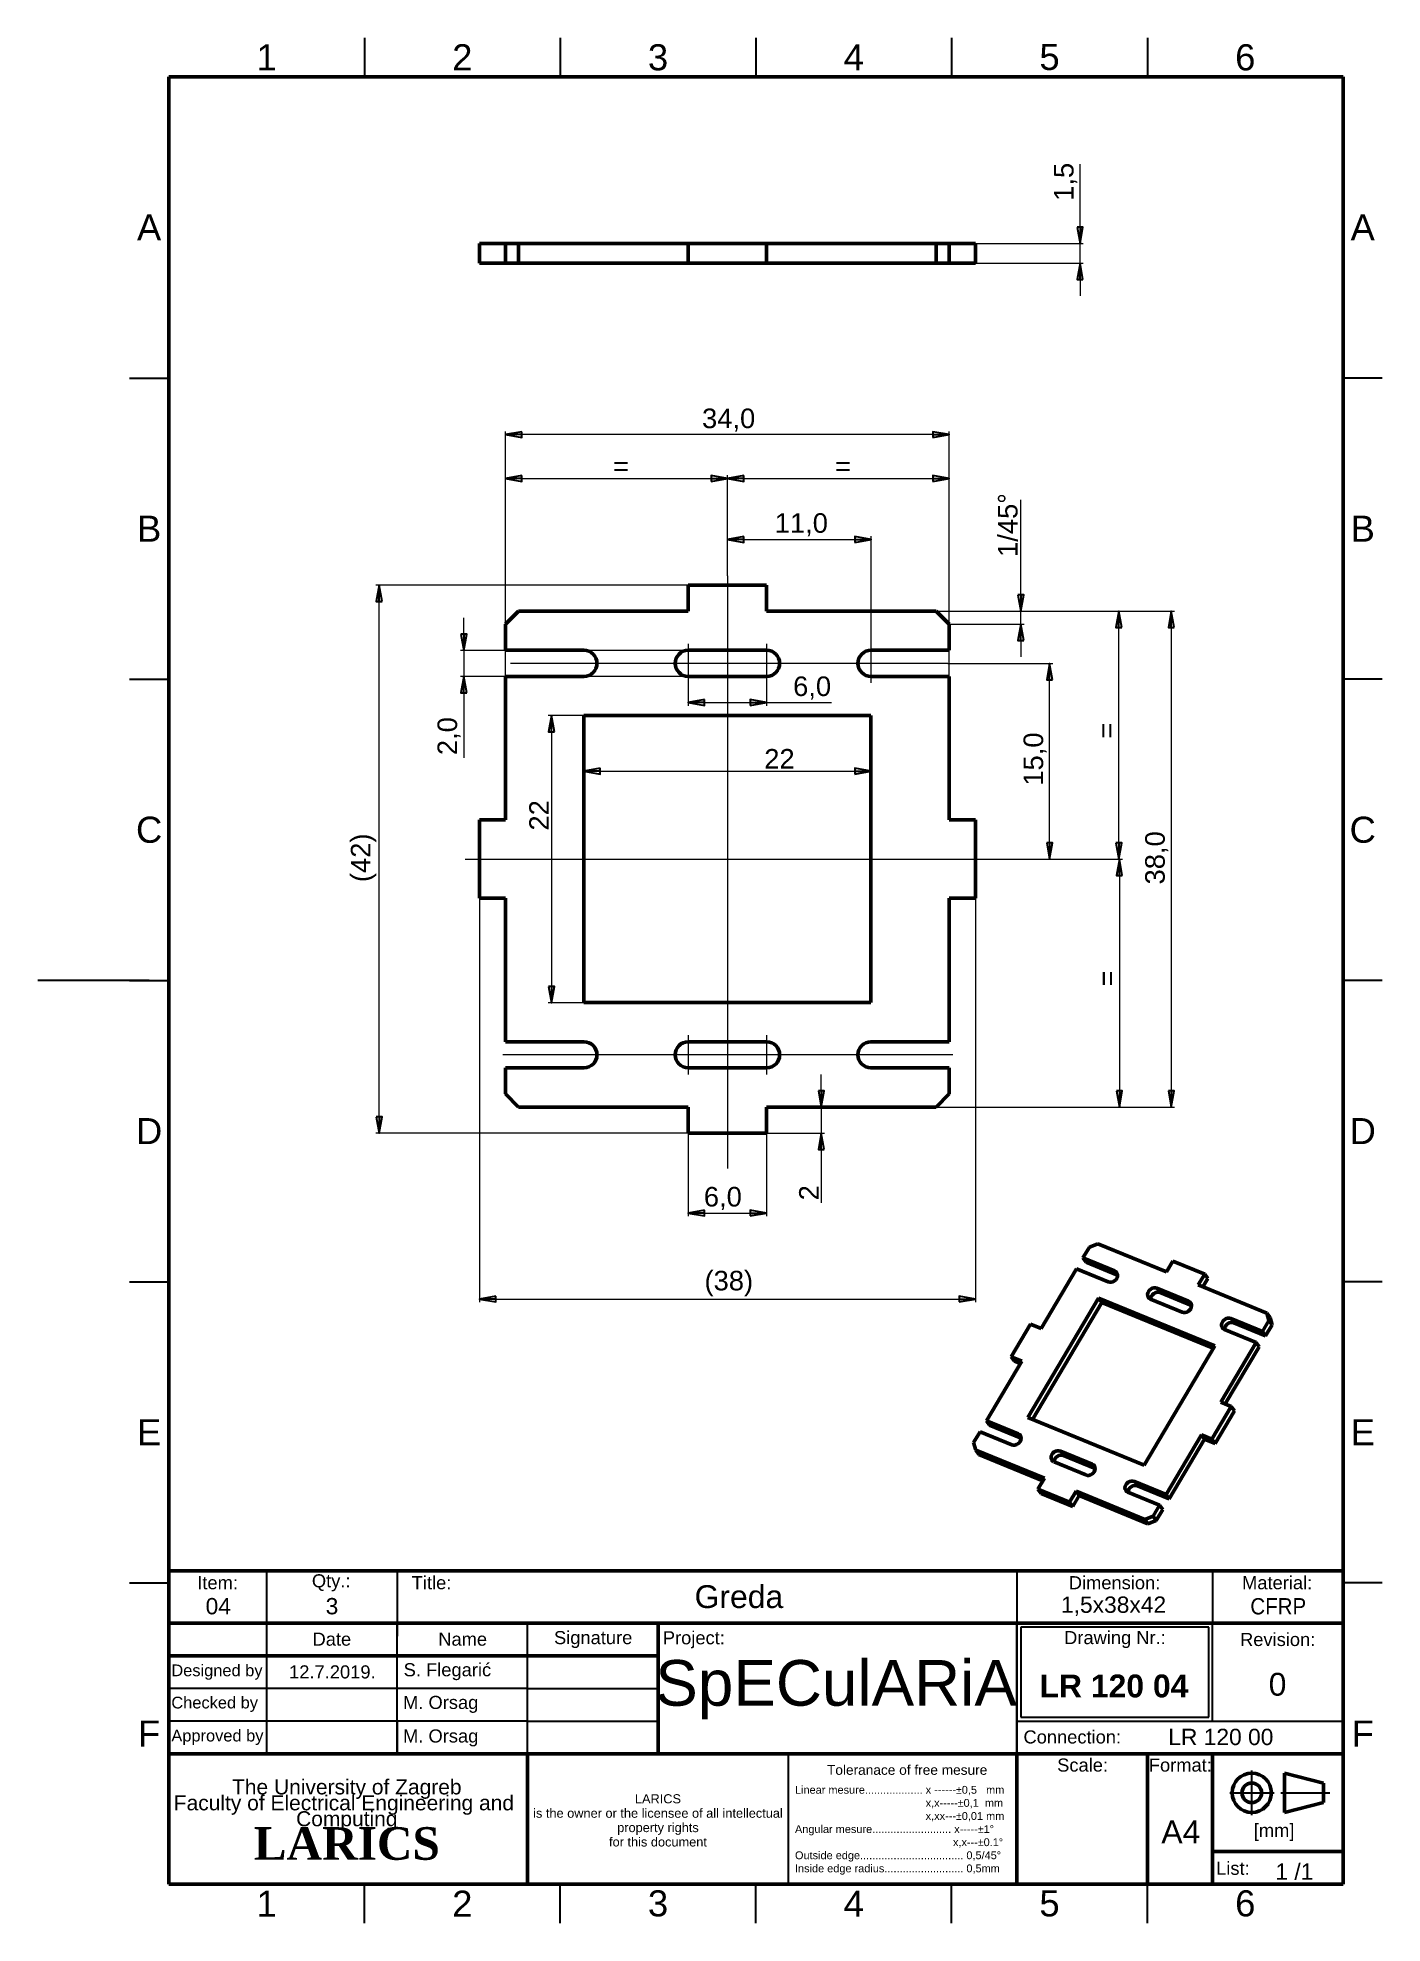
# Model space of a CAD drawing. Header units: millimetres. Extents: x 0 to 103, y 2 to 146.
import ezdxf
from ezdxf.enums import TextEntityAlignment as Align

# ---------------------------------------------------------------- set-up
doc = ezdxf.new("R2010")
doc.units = ezdxf.units.MM
doc.header["$LTSCALE"] = 0.5
doc.linetypes.add('CHAIN', pattern=[0.3543, 0.2362, -0.0295, 0.0591, -0.0295])
for name, color, linetype, lineweight in [('Center Mark(INTECO)', 7, 'CHAIN', 18), ('Centerline(INTECO)', 7, 'CHAIN', 18), ('Dimensions(INTECO)', 7, 'Continuous', 25), ('Sketch Geometry(INTECO)', 7, 'Continuous', 50), ('Symbols(INTECO)', 7, 'Continuous', 18)]:
    doc.layers.add(name, color=color, linetype=linetype, lineweight=lineweight)
doc.layers.add('Visible Edges(INTECO)', color=7, linetype='Continuous', lineweight=50, true_color=0x262659)
doc.styles.add('Current-ISO-INTECO', font='arial.ttf')
doc.styles.add('Current-ISO-INTECODimensionsText', font='arial.ttf')
doc.styles.add('Text Style101', font='arial.ttf')
doc.styles.add('Text Style102', font='arialbd.ttf')
doc.styles.add('Text Style108', font='arial.ttf', dxfattribs={"width": 0.9})
doc.styles.add('Text Style40', font='arial.ttf')
doc.styles.add('Text Style77', font='arial.ttf')
doc.styles.add('Text Style81', font='arial.ttf')
doc.dimstyles.new('ISO - INTECO', dxfattribs={"dimscale": 0.5, "dimtxt": 3, "dimasz": 2.5, "dimexe": 0.5, "dimexo": 0, "dimgap": 0.4, "dimtad": 1, "dimrnd": 1e-08, "dimzin": 0, "dimtxsty": 'Current-ISO-INTECODimensionsText', "dimblk": 'Filled-3', "dimcen": 0.09, "dimdle": 7, "dimclrd": 7, "dimclre": 7, "dimclrt": 7, "dimadec": 1, "dimazin": 0, "dimtfac": 0.666667, "dimtmove": 0, "dimatfit": 3, "dimfxl": 1, "dimtolj": 1, "dimlwd": 15, "dimlwe": 15, "dimarcsym": 0})

msp = doc.modelspace()

# ---------------------------------------------------------------- blocks, each defined once
blk = doc.blocks.new('Borders INTECO Okvir')
at = {"layer": 'Sketch Geometry(INTECO)', "lineweight": 25}
for p, q in [((50, 293), (50, 287)), ((80, 293), (80, 287)), ((110, 293), (110, 287)), ((140, 293), (140, 287)), ((170, 293), (170, 287)), ((14, 240.83), (20, 240.83)), ((206, 240.83), (200, 240.83)), ((14, 194.67), (20, 194.67)), ((206, 194.67), (200, 194.67)), ((17, 148.5), (-0.07, 148.5)), ((14, 148.5), (20, 148.5)), ((206, 148.5), (200, 148.5)), ((14, 102.33), (20, 102.33)), ((206, 102.33), (200, 102.33)), ((14, 56.17), (20, 56.17)), ((206, 56.17), (200, 56.17)), ((50, 4), (50, 10)), ((80, 4), (80, 10)), ((110, 4), (110, 10)), ((140, 4), (140, 10)), ((170, 4), (170, 10))]:
    blk.add_line(p, q, dxfattribs=at)
at = {"layer": 'Sketch Geometry(INTECO)'}
for p, q in [((200, 287), (20, 287)), ((20, 287), (20, 10)), ((200, 10), (200, 287)), ((20, 10), (200, 10))]:
    blk.add_line(p, q, dxfattribs=at)
at = {"layer": 'Symbols(INTECO)', "color": 7, "char_height": 4, "style": 'Current-ISO-INTECO'}
for s, insert, attachment_point in [('\\fArial|b0|i0;\\H4.0000;1', (35, 292), 2), ('\\fArial|b0|i0;\\H4.0000;2', (65, 292), 2), ('\\fArial|b0|i0;\\H4.0000;3', (95, 292), 2), ('\\fArial|b0|i0;\\H4.0000;4', (125, 292), 2), ('\\fArial|b0|i0;\\H4.0000;5', (155, 292.05), 2), ('\\fArial|b0|i0;\\H4.0000;6', (185, 292), 2), ('\\fArial|b0|i0;\\H4.0000;A', (17, 263.92), 5), ('\\fArial|b0|i0;\\H4.0000;A', (203, 263.92), 5), ('\\fArial|b0|i0;\\H4.0000;B', (17, 217.75), 5), ('\\fArial|b0|i0;\\H4.0000;B', (203, 217.75), 5), ('\\fArial|b0|i0;\\H4.0000;C', (17, 171.58), 5), ('\\fArial|b0|i0;\\H4.0000;C', (203, 171.58), 5), ('\\fArial|b0|i0;\\H4.0000;D', (17, 125.42), 5), ('\\fArial|b0|i0;\\H4.0000;D', (203, 125.42), 5), ('\\fArial|b0|i0;\\H4.0000;E', (17, 79.25), 5), ('\\fArial|b0|i0;\\H4.0000;E', (203, 79.25), 5), ('\\fArial|b0|i0;\\H4.0000;F', (17, 33.08), 5), ('\\fArial|b0|i0;\\H4.0000;F', (203, 33.08), 5), ('\\fArial|b0|i0;\\H4.0000;1', (35, 5), 8), ('\\fArial|b0|i0;\\H4.0000;2', (65, 5), 8), ('\\fArial|b0|i0;\\H4.0000;3', (95, 5), 8), ('\\fArial|b0|i0;\\H4.0000;4', (125, 5), 8), ('\\fArial|b0|i0;\\H4.0000;5', (155, 5), 8), ('\\fArial|b0|i0;\\H4.0000;6', (185, 5), 8)]:
    blk.add_mtext(s, dxfattribs=dict(at, insert=insert, attachment_point=attachment_point))
blk = doc.blocks.new('Title Blocks LARICS Radionicka EN')
at = {"layer": 'Sketch Geometry(INTECO)'}
for p, q in [((9.74, 57.81), (9.74, 67.81)), ((9.74, 67.81), (24.74, 67.81)), ((24.74, 67.81), (44.74, 67.81)), ((44.74, 67.81), (139.74, 67.81)), ((139.74, 67.81), (169.74, 67.81)), ((169.74, 67.81), (189.74, 67.81)), ((189.74, 67.81), (189.74, 59.81)), ((9.74, 59.81), (9.74, 54.81)), ((24.74, 59.81), (9.74, 59.81)), ((44.74, 59.81), (24.74, 59.81)), ((64.74, 59.81), (44.74, 59.81)), ((64.74, 59.81), (84.74, 59.81)), ((84.74, 39.81), (84.74, 59.81)), ((84.74, 59.81), (139.74, 59.81)), ((139.74, 59.81), (189.74, 59.81)), ((189.74, 59.81), (189.74, 39.81)), ((9.74, 54.81), (9.74, 49.81)), ((24.74, 54.81), (9.74, 54.81)), ((44.74, 54.81), (24.74, 54.81)), ((64.74, 54.81), (44.74, 54.81)), ((64.74, 54.81), (84.74, 54.81)), ((9.74, 49.81), (9.74, 44.81)), ((9.74, 44.81), (9.74, 39.81)), ((84.74, 44.81), (84.74, 39.81)), ((64.74, 39.81), (9.74, 39.81)), ((9.74, 39.81), (9.74, 19.81)), ((64.74, 19.81), (64.74, 39.81)), ((139.74, 39.81), (64.74, 39.81)), ((64.74, 39.81), (64.74, 19.81)), ((139.74, 39.81), (84.74, 39.81)), ((139.74, 19.81), (139.74, 39.81)), ((159.74, 39.81), (139.74, 39.81)), ((139.74, 39.81), (139.74, 19.81)), ((189.74, 39.81), (139.74, 39.81)), ((159.74, 19.81), (159.74, 39.81)), ((169.74, 39.81), (159.74, 39.81)), ((159.74, 39.81), (159.74, 19.81)), ((169.74, 19.81), (169.74, 39.81)), ((189.74, 39.81), (169.74, 39.81)), ((169.74, 39.81), (169.74, 19.81)), ((189.74, 19.81), (189.74, 39.81)), ((180.74, 36.81), (180.74, 30.81)), ((180.74, 36.81), (186.74, 35.31)), ((186.74, 35.31), (186.74, 32.31)), ((180.74, 30.81), (186.74, 32.31)), ((169.74, 24.81), (189.74, 24.81)), ((9.74, 19.81), (64.74, 19.81)), ((64.74, 19.81), (139.74, 19.81)), ((139.74, 19.81), (159.74, 19.81)), ((159.74, 19.81), (169.74, 19.81)), ((169.74, 19.81), (189.74, 19.81))]:
    blk.add_line(p, q, dxfattribs=at)
at = {"layer": 'Sketch Geometry(INTECO)', "lineweight": 25}
for p, q in [((24.74, 67.81), (24.74, 57.8)), ((44.74, 67.81), (44.74, 57.8)), ((139.74, 67.81), (139.74, 59.81)), ((169.74, 67.81), (169.74, 59.81)), ((24.74, 59.81), (24.74, 54.81)), ((44.74, 54.81), (44.74, 59.81)), ((64.74, 54.81), (64.74, 59.81)), ((139.74, 59.81), (139.74, 39.81)), ((139.74, 39.81), (139.74, 59.81)), ((169.14, 59.21), (140.34, 59.21)), ((140.34, 59.21), (140.34, 45.41)), ((169.14, 45.41), (169.14, 59.21)), ((169.74, 44.81), (169.74, 59.81)), ((24.74, 54.81), (24.74, 49.81)), ((44.74, 49.81), (44.74, 54.81)), ((64.74, 49.81), (64.74, 54.81)), ((24.74, 49.81), (9.74, 49.81)), ((24.74, 49.81), (24.74, 44.81)), ((44.74, 49.81), (24.74, 49.81)), ((44.74, 44.81), (44.74, 49.81)), ((64.74, 49.81), (44.74, 49.81)), ((64.74, 44.81), (64.74, 49.81)), ((64.74, 49.81), (84.74, 49.81)), ((24.74, 44.81), (9.74, 44.81)), ((44.74, 44.81), (24.74, 44.81)), ((24.74, 44.81), (24.74, 39.81)), ((44.74, 39.81), (44.74, 44.81)), ((64.74, 44.81), (44.74, 44.81)), ((44.74, 44.81), (44.74, 39.81)), ((64.74, 39.81), (64.74, 44.81)), ((64.74, 44.81), (84.74, 44.81)), ((139.74, 44.81), (189.74, 44.81)), ((140.34, 45.41), (169.14, 45.41)), ((104.74, 19.81), (104.74, 39.81))]:
    blk.add_line(p, q, dxfattribs=at)
at = {"layer": 'Sketch Geometry(INTECO)', "linetype": 'Continuous', "lineweight": 25}
for p, q in [((175.74, 30.4), (175.74, 37.25)), ((172.36, 33.81), (179.15, 33.81)), ((180.18, 33.81), (187.72, 33.81))]:
    blk.add_line(p, q, dxfattribs=at)
at = {"layer": 'Sketch Geometry(INTECO)'}
for radius in [3, 1.5]:
    blk.add_circle((175.74, 33.81), radius, dxfattribs=at)
at = {"layer": 'Symbols(INTECO)', "color": 7, "style": 'Current-ISO-INTECO'}
for s, insert, char_height, width, attachment_point in [('Item:', (17.24, 66), 2.007, 15.1495, 5), ('Qty.:', (34.65, 66), 2.007, 19.3631, 5), ('Dimension:', (154.71, 66), 2.007, 28.4296, 5), ('Material:', (179.63, 66), 2.007, 18.4679, 5), ('Date', (34.75, 57.35), 2.007, 20.0481, 5), ('Name', (54.8, 57.35), 2.007, 20.0481, 5), ('Signature', (74.8, 57.3), 2.007, 20.1445, 5), ('Project:', (85.48, 57.27), 2.007, 16.0912, 4), ('Drawing Nr.:', (154.77, 57.3), 2.0066, 29.9734, 5), ('Revision:', (179.71, 57.3), 2.007, 19.8632, 5), ('\\fArial|b0|i0;\\H1.8000;Designed by', (10.15, 52.31), 1.8, 14.8433, 4), ('\\fArial|b0|i0;\\H1.8000;Checked by', (10.15, 47.37), 1.8, 14.8433, 4), ('\\fArial|b0|i0;\\H1.8000;Approved by', (10.15, 42.31), 1.8, 14.8433, 4), ('Connection:', (140.75, 42.36), 2.0066, 16.7091, 4), ('\\fArial|b0|i0;\\H1.5000;Toleranace of free mesure', (122.92, 37.31), 1.5, 44.5938, 5), ('Scale:', (149.81, 39.07), 2.007, 19.68, 2), ('Format:', (164.79, 39.07), 2.007, 9.8587, 2), ('[mm]', (176.05, 29.06), 2.007, 6.2278, 1), ('List:', (170.28, 22.23), 2.007, 5.4215, 4)]:
    blk.add_mtext(s, dxfattribs=dict(at, insert=insert, char_height=char_height, width=width, attachment_point=attachment_point))
at = {"layer": 'Symbols(INTECO)', "color": 7, "insert": (50.03, 66), "char_height": 2.007, "attachment_point": 5, "style": 'Current-ISO-INTECO'}
blk.add_mtext('Title:', dxfattribs=at)
at = {"layer": 'Symbols(INTECO)', "color": 7, "style": 'Current-ISO-INTECO'}
for s, insert, char_height, width, attachment_point, line_spacing_factor in [('{\\H1.14622x;The University of Zagreb\\PFaculty of Electrical Engineering and \\H1.56004x; \\H0.64101x;Computing\\H1.639x; \\H0.66318x;\\P\\fGeorgia|b1|i0|c0|p18;\\H2x;LARICS\\H1.30482x; }', (37.04, 29.67), 2.0066, 54.7763, 5, 0.635947), ('\\fArial|b0|i0;\\H1.2000;Linear mesure................... x ------\\fAIGDT|b0|i0;\\H1.2000;`\\fArial|b0|i0;\\H1.2000;0,5   mm\\P                                           x,x-----\\fAIGDT|b0|i0;\\H1.2000;`\\fArial|b0|i0;\\H1.2000;0,1  mm\\P                                           x,xx---\\fAIGDT|b0|i0;\\H1.2000;`\\fArial|b0|i0;\\H1.2000;0,01 mm\\PAngular mesure.......................... x-----\\fAIGDT|b0|i0;\\H1.2000;`\\fArial|b0|i0;\\H1.2000;1\\fAIGDT|b0|i0;\\H1.2000;~\\P\\fArial|b0|i0;\\H1.2000;                                                    x,x---\\fAIGDT|b0|i0;\\H1.2000;`\\fArial|b0|i0;\\H1.2000;0.1\\fAIGDT|b0|i0;\\H1.2000;~\\P\\fArial|b0|i0;\\H1.2000;Outside edge.................................. 0,5/45\\fAIGDT|b0|i0;\\H1.2000;~\\P\\fArial|b0|i0;\\H1.2000;Inside edge radius.......................... 0,5mm', (105.73, 28.07), 1.2, 34.7556, 4, 1.0033), ('\\fArial|b0|i0;\\H1.4000;LARICS\\Pis the owner or the licensee of all intellectual property rights\\Pfor this document', (84.73, 29.58), 1.4, 40.0328, 5, 0.944222), ('\\fArial|b0|i0;\\H2.5000;1 /1 ', (182.27, 21.73), 2.5, 16.21, 5, 0.708166)]:
    blk.add_mtext(s, dxfattribs=dict(at, insert=insert, char_height=char_height, width=width, attachment_point=attachment_point, line_spacing_factor=line_spacing_factor))
at = {"layer": 'Symbols(INTECO)', "color": 7}
for tag, p, height, style in [('Pozicija_001', (15.4, 61.17), 2.5, 'Text Style77'), ('Komada_001', (33.8, 61.17), 2.5, 'Text Style77'), ('TITLE_001', (90.34, 62.13), 3.5, 'Text Style40'), ('Gabariti_001', (146.5, 61.4), 2.5, 'Text Style77'), ('CREATION_DATE_001', (28.19, 51.34), 2.01, 'Current-ISO-INTECO'), ('AUTHOR_001', (45.75, 51.67), 2.01, 'Current-ISO-INTECO'), ('PROJECT_001', (84.32, 47.16), 7, 'Text Style101'), ('REVISION_NUMBER_001', (178.33, 48.7), 3.5, 'Text Style40'), ('PART_NUMBER_001', (143.2, 48.44), 3.5, 'Text Style102'), ('CHECKED_BY_001', (45.66, 46.66), 2.01, 'Current-ISO-INTECO'), ('ENG_APPROVED_BY_001', (45.66, 41.52), 2.01, 'Current-ISO-INTECO'), ('Veza_sa_001', (162.94, 41.13), 2.5, 'Text Style77'), ('Sheet_Size_001', (161.88, 26.08), 3.5, 'Text Style40')]:
    blk.add_attdef(tag, p, '', height=height, dxfattribs=dict(at, style=style))
at = {"layer": 'Symbols(INTECO)', "color": 7, "style": 'Text Style108', "width": 0.9}
blk.add_attdef('MATERIAL_001', (175.52, 61.15), '', height=2.5, dxfattribs=at)
at = {"layer": 'Symbols(INTECO)', "color": 7}
for tag, height, style, p in [('CHECKED_DATE', 2.01, 'Current-ISO-INTECO', (34.71, 47.3)), ('ENG_APPROVAL_DATE', 2.01, 'Current-ISO-INTECO', (34.77, 42.34)), ('<Mjerilo>', 5, 'Text Style81', (150.21, 27.69))]:
    blk.add_attdef(tag, text='', height=height, dxfattribs=dict(at, style=style)).set_placement(p, align=Align.MIDDLE_CENTER)
blk = doc.blocks.new('Filled-3')
at = {"color": 0}
for p, q in [((0, 0), (-1, 0.18)), ((-1, 0.18), (-1, -0.18)), ((-1, 0), (0, 0)), ((-1, -0.18), (0, 0))]:
    blk.add_line(p, q, dxfattribs=at)
at = {"color": 0, "flags": 128}
blk.add_lwpolyline([(-1, -0.18), (0, 0), (-1, 0.18), (-1, -0.18)], dxfattribs=at)
at = {"color": 0}
blk.add_solid([(-1, -0.18), (0, 0), (-1, 0.18), (-1, -0.18)], dxfattribs=at)
blk = doc.blocks.new('*D25')
at = {"layer": 'Defpoints', "color": 0, "linetype": 'Continuous', "transparency": 16777216}
for p in [(69.7, 98.55), (77.51, 98.55), (72.31, 83.55)]:
    blk.add_point(p, dxfattribs=at)
at = {"layer": 'Dimensions(INTECO)', "color": 7, "linetype": 'Continuous', "lineweight": 15, "transparency": 16777216}
for p, q in [((69.7, 98.55), (77.76, 98.55)), ((77.51, 84.8), (77.51, 97.3)), ((72.31, 83.55), (77.76, 83.55))]:
    blk.add_line(p, q, dxfattribs=at)
at = {"layer": 'Dimensions(INTECO)', "color": 7, "linetype": 'Continuous', "lineweight": 15, "transparency": 16777216, "xscale": 1.25, "yscale": 1.25, "zscale": 1.25}
for p, rotation in [((77.51, 98.55), 90), ((77.51, 83.55), 270)]:
    blk.add_blockref('Filled-3', p, dxfattribs=dict(at, rotation=rotation))
at = {"layer": 'Dimensions(INTECO)', "color": 7, "linetype": 'Continuous', "lineweight": 18, "transparency": 16777216, "insert": (75.51, 89.18), "char_height": 1.5, "attachment_point": 1, "rotation": 90, "style": 'Current-ISO-INTECODimensionsText'}
blk.add_mtext('\\A1;15,0', dxfattribs=at)
blk = doc.blocks.new('*D26')
at = {"layer": 'Defpoints', "color": 0, "linetype": 'Continuous', "transparency": 16777216}
for p in [(68.82, 102.55), (82.81, 102.55), (72.31, 83.55)]:
    blk.add_point(p, dxfattribs=at)
at = {"layer": 'Dimensions(INTECO)', "color": 7, "linetype": 'Continuous', "lineweight": 15, "transparency": 16777216}
for p, q in [((68.82, 102.55), (83.06, 102.55)), ((82.81, 84.8), (82.81, 101.3)), ((72.31, 83.55), (83.06, 83.55))]:
    blk.add_line(p, q, dxfattribs=at)
at = {"layer": 'Dimensions(INTECO)', "color": 7, "linetype": 'Continuous', "lineweight": 15, "transparency": 16777216, "xscale": 1.25, "yscale": 1.25, "zscale": 1.25}
for p, rotation in [((82.81, 102.55), 90), ((82.81, 83.55), 270)]:
    blk.add_blockref('Filled-3', p, dxfattribs=dict(at, rotation=rotation))
at = {"layer": 'Dimensions(INTECO)', "color": 7, "linetype": 'Continuous', "lineweight": 18, "transparency": 16777216, "insert": (81.11, 92.21), "char_height": 1.5, "attachment_point": 1, "rotation": 90, "style": 'Current-ISO-INTECODimensionsText'}
blk.add_mtext('\\A1; \\fArial|b0|i0;\\H1.5000;=', dxfattribs=at)
blk = doc.blocks.new('*D27')
at = {"layer": 'Defpoints', "color": 0, "linetype": 'Continuous', "transparency": 16777216}
for p in [(72.31, 83.55), (68.82, 64.55), (82.85, 64.55)]:
    blk.add_point(p, dxfattribs=at)
at = {"layer": 'Dimensions(INTECO)', "color": 7, "linetype": 'Continuous', "lineweight": 15, "transparency": 16777216}
for p, q in [((72.31, 83.55), (83.1, 83.55)), ((82.85, 82.3), (82.85, 65.8)), ((68.82, 64.55), (83.1, 64.55))]:
    blk.add_line(p, q, dxfattribs=at)
at = {"layer": 'Dimensions(INTECO)', "color": 7, "linetype": 'Continuous', "lineweight": 15, "transparency": 16777216, "xscale": 1.25, "yscale": 1.25, "zscale": 1.25}
for p, rotation in [((82.85, 83.55), 90), ((82.85, 64.55), 270)]:
    blk.add_blockref('Filled-3', p, dxfattribs=dict(at, rotation=rotation))
at = {"layer": 'Dimensions(INTECO)', "color": 7, "linetype": 'Continuous', "lineweight": 18, "transparency": 16777216, "insert": (81.15, 73.21), "char_height": 1.5, "attachment_point": 1, "rotation": 90, "style": 'Current-ISO-INTECODimensionsText'}
blk.add_mtext('\\A1; \\fArial|b0|i0;\\H1.5000;=', dxfattribs=at)
blk = doc.blocks.new('*D28')
at = {"layer": 'Defpoints', "color": 0, "linetype": 'Continuous', "transparency": 16777216}
for p in [(68.82, 102.55), (68.82, 64.55), (86.83, 64.55)]:
    blk.add_point(p, dxfattribs=at)
at = {"layer": 'Dimensions(INTECO)', "color": 7, "linetype": 'Continuous', "lineweight": 15, "transparency": 16777216}
for p, q in [((68.82, 102.55), (87.08, 102.55)), ((86.83, 101.3), (86.83, 65.8)), ((68.82, 64.55), (87.08, 64.55))]:
    blk.add_line(p, q, dxfattribs=at)
at = {"layer": 'Dimensions(INTECO)', "color": 7, "linetype": 'Continuous', "lineweight": 15, "transparency": 16777216, "xscale": 1.25, "yscale": 1.25, "zscale": 1.25}
for p, rotation in [((86.83, 102.55), 90), ((86.83, 64.55), 270)]:
    blk.add_blockref('Filled-3', p, dxfattribs=dict(at, rotation=rotation))
at = {"layer": 'Dimensions(INTECO)', "color": 7, "linetype": 'Continuous', "lineweight": 18, "transparency": 16777216, "insert": (84.83, 81.61), "char_height": 1.5, "attachment_point": 1, "rotation": 90, "style": 'Current-ISO-INTECODimensionsText'}
blk.add_mtext('\\A1;38,0', dxfattribs=at)
blk = doc.blocks.new('*D29')
at = {"layer": 'Defpoints', "color": 0, "linetype": 'Continuous', "transparency": 16777216}
for p in [(26.13, 104.55), (49.82, 104.55), (49.82, 62.55)]:
    blk.add_point(p, dxfattribs=at)
at = {"layer": 'Dimensions(INTECO)', "color": 7, "linetype": 'Continuous', "lineweight": 15, "transparency": 16777216}
for p, q in [((49.82, 104.55), (25.88, 104.55)), ((26.13, 63.8), (26.13, 103.3)), ((49.82, 62.55), (25.88, 62.55))]:
    blk.add_line(p, q, dxfattribs=at)
at = {"layer": 'Dimensions(INTECO)', "color": 7, "linetype": 'Continuous', "lineweight": 15, "transparency": 16777216, "xscale": 1.25, "yscale": 1.25, "zscale": 1.25}
for p, rotation in [((26.13, 104.55), 90), ((26.13, 62.55), 270)]:
    blk.add_blockref('Filled-3', p, dxfattribs=dict(at, rotation=rotation))
at = {"layer": 'Dimensions(INTECO)', "color": 7, "linetype": 'Continuous', "lineweight": 18, "transparency": 16777216, "insert": (23.96, 81.79), "char_height": 1.5, "attachment_point": 1, "rotation": 90, "style": 'Current-ISO-INTECODimensionsText'}
blk.add_mtext('\\A1;\\fArial|b0|i0;\\H1.5000;(42)', dxfattribs=at)
blk = doc.blocks.new('*D30')
at = {"layer": 'Defpoints', "color": 0, "linetype": 'Continuous', "transparency": 16777216}
for p in [(49.82, 62.55), (55.82, 62.55), (55.82, 56.43)]:
    blk.add_point(p, dxfattribs=at)
at = {"layer": 'Dimensions(INTECO)', "color": 7, "linetype": 'Continuous', "lineweight": 15, "transparency": 16777216}
for p, q in [((49.82, 62.55), (49.82, 56.18)), ((55.82, 62.55), (55.82, 56.18)), ((51.07, 56.43), (54.57, 56.43))]:
    blk.add_line(p, q, dxfattribs=at)
at = {"layer": 'Dimensions(INTECO)', "color": 7, "linetype": 'Continuous', "lineweight": 15, "transparency": 16777216, "xscale": 1.25, "yscale": 1.25, "zscale": 1.25, "rotation": 180}
blk.add_blockref('Filled-3', (49.82, 56.43), dxfattribs=at)
at = {"layer": 'Dimensions(INTECO)', "color": 7, "linetype": 'Continuous', "lineweight": 15, "transparency": 16777216, "xscale": 1.25, "yscale": 1.25, "zscale": 1.25}
blk.add_blockref('Filled-3', (55.82, 56.43), dxfattribs=at)
at = {"layer": 'Dimensions(INTECO)', "color": 7, "linetype": 'Continuous', "lineweight": 18, "transparency": 16777216, "insert": (51.01, 58.43), "char_height": 1.5, "attachment_point": 1, "style": 'Current-ISO-INTECODimensionsText'}
blk.add_mtext('\\A1;6,0', dxfattribs=at)
blk = doc.blocks.new('*D31')
at = {"layer": 'Defpoints', "color": 0, "linetype": 'Continuous', "transparency": 16777216}
for p in [(60.01, 64.55), (61.26, 64.55), (55.82, 62.55)]:
    blk.add_point(p, dxfattribs=at)
at = {"layer": 'Dimensions(INTECO)', "color": 7, "linetype": 'Continuous', "lineweight": 15, "transparency": 16777216}
for p, q in [((60.01, 65.8), (60.01, 67.05)), ((60.01, 64.55), (60.01, 62.55)), ((55.82, 62.55), (60.26, 62.55)), ((60.01, 61.3), (60.01, 57.2))]:
    blk.add_line(p, q, dxfattribs=at)
at = {"layer": 'Dimensions(INTECO)', "color": 7, "linetype": 'Continuous', "lineweight": 15, "transparency": 16777216, "xscale": 1.25, "yscale": 1.25, "zscale": 1.25}
for p, rotation in [((60.01, 64.55), 270), ((60.01, 62.55), 90)]:
    blk.add_blockref('Filled-3', p, dxfattribs=dict(at, rotation=rotation))
at = {"layer": 'Dimensions(INTECO)', "color": 7, "linetype": 'Continuous', "lineweight": 18, "transparency": 16777216, "insert": (58.31, 57.4), "char_height": 1.5, "attachment_point": 1, "rotation": 90, "style": 'Current-ISO-INTECODimensionsText'}
blk.add_mtext('\\A1;2', dxfattribs=at)
blk = doc.blocks.new('*D32')
at = {"layer": 'Defpoints', "color": 0, "linetype": 'Continuous', "transparency": 16777216}
for p in [(63.82, 108.05), (52.82, 105.27), (63.82, 99.55)]:
    blk.add_point(p, dxfattribs=at)
at = {"layer": 'Dimensions(INTECO)', "color": 7, "linetype": 'Continuous', "lineweight": 15, "transparency": 16777216}
for p, q in [((52.82, 105.27), (52.82, 108.3)), ((54.07, 108.05), (62.57, 108.05)), ((63.82, 99.55), (63.82, 108.3))]:
    blk.add_line(p, q, dxfattribs=at)
at = {"layer": 'Dimensions(INTECO)', "color": 7, "linetype": 'Continuous', "lineweight": 15, "transparency": 16777216, "xscale": 1.25, "yscale": 1.25, "zscale": 1.25, "rotation": 180}
blk.add_blockref('Filled-3', (52.82, 108.05), dxfattribs=at)
at = {"layer": 'Dimensions(INTECO)', "color": 7, "linetype": 'Continuous', "lineweight": 15, "transparency": 16777216, "xscale": 1.25, "yscale": 1.25, "zscale": 1.25}
blk.add_blockref('Filled-3', (63.82, 108.05), dxfattribs=at)
at = {"layer": 'Dimensions(INTECO)', "color": 7, "linetype": 'Continuous', "lineweight": 18, "transparency": 16777216, "insert": (56.44, 110.06), "char_height": 1.5, "attachment_point": 1, "style": 'Current-ISO-INTECODimensionsText'}
blk.add_mtext('\\A1;11,0', dxfattribs=at)
blk = doc.blocks.new('*D33')
at = {"layer": 'Defpoints', "color": 0, "linetype": 'Continuous', "transparency": 16777216}
for p in [(52.82, 112.72), (52.82, 105.27), (35.82, 97.55)]:
    blk.add_point(p, dxfattribs=at)
at = {"layer": 'Dimensions(INTECO)', "color": 7, "linetype": 'Continuous', "lineweight": 15, "transparency": 16777216}
for p, q in [((35.82, 97.55), (35.82, 112.97)), ((37.07, 112.72), (51.57, 112.72)), ((52.82, 105.27), (52.82, 112.97))]:
    blk.add_line(p, q, dxfattribs=at)
at = {"layer": 'Dimensions(INTECO)', "color": 7, "linetype": 'Continuous', "lineweight": 15, "transparency": 16777216, "xscale": 1.25, "yscale": 1.25, "zscale": 1.25, "rotation": 180}
blk.add_blockref('Filled-3', (35.82, 112.72), dxfattribs=at)
at = {"layer": 'Dimensions(INTECO)', "color": 7, "linetype": 'Continuous', "lineweight": 15, "transparency": 16777216, "xscale": 1.25, "yscale": 1.25, "zscale": 1.25}
blk.add_blockref('Filled-3', (52.82, 112.72), dxfattribs=at)
at = {"layer": 'Dimensions(INTECO)', "color": 7, "linetype": 'Continuous', "lineweight": 18, "transparency": 16777216, "insert": (43.47, 114.42), "char_height": 1.5, "attachment_point": 1, "style": 'Current-ISO-INTECODimensionsText'}
blk.add_mtext('\\A1; \\fArial|b0|i0;\\H1.5000;=', dxfattribs=at)
blk = doc.blocks.new('*D34')
at = {"layer": 'Defpoints', "color": 0, "linetype": 'Continuous', "transparency": 16777216}
for p in [(69.82, 112.72), (52.82, 105.27), (69.82, 97.55)]:
    blk.add_point(p, dxfattribs=at)
at = {"layer": 'Dimensions(INTECO)', "color": 7, "linetype": 'Continuous', "lineweight": 15, "transparency": 16777216}
for p, q in [((52.82, 105.27), (52.82, 112.97)), ((54.07, 112.72), (68.57, 112.72)), ((69.82, 97.55), (69.82, 112.97))]:
    blk.add_line(p, q, dxfattribs=at)
at = {"layer": 'Dimensions(INTECO)', "color": 7, "linetype": 'Continuous', "lineweight": 15, "transparency": 16777216, "xscale": 1.25, "yscale": 1.25, "zscale": 1.25, "rotation": 180}
blk.add_blockref('Filled-3', (52.82, 112.72), dxfattribs=at)
at = {"layer": 'Dimensions(INTECO)', "color": 7, "linetype": 'Continuous', "lineweight": 15, "transparency": 16777216, "xscale": 1.25, "yscale": 1.25, "zscale": 1.25}
blk.add_blockref('Filled-3', (69.82, 112.72), dxfattribs=at)
at = {"layer": 'Dimensions(INTECO)', "color": 7, "linetype": 'Continuous', "lineweight": 18, "transparency": 16777216, "insert": (60.47, 114.42), "char_height": 1.5, "attachment_point": 1, "style": 'Current-ISO-INTECODimensionsText'}
blk.add_mtext('\\A1; \\fArial|b0|i0;\\H1.5000;=', dxfattribs=at)
blk = doc.blocks.new('*D35')
at = {"layer": 'Defpoints', "color": 0, "linetype": 'Continuous', "transparency": 16777216}
for p in [(35.82, 116.08), (35.82, 97.55), (69.82, 97.55)]:
    blk.add_point(p, dxfattribs=at)
at = {"layer": 'Dimensions(INTECO)', "color": 7, "linetype": 'Continuous', "lineweight": 15, "transparency": 16777216}
for p, q in [((35.82, 97.55), (35.82, 116.33)), ((68.57, 116.08), (37.07, 116.08)), ((69.82, 97.55), (69.82, 116.33))]:
    blk.add_line(p, q, dxfattribs=at)
at = {"layer": 'Dimensions(INTECO)', "color": 7, "linetype": 'Continuous', "lineweight": 15, "transparency": 16777216, "xscale": 1.25, "yscale": 1.25, "zscale": 1.25, "rotation": 180}
blk.add_blockref('Filled-3', (35.82, 116.08), dxfattribs=at)
at = {"layer": 'Dimensions(INTECO)', "color": 7, "linetype": 'Continuous', "lineweight": 15, "transparency": 16777216, "xscale": 1.25, "yscale": 1.25, "zscale": 1.25}
blk.add_blockref('Filled-3', (69.82, 116.08), dxfattribs=at)
at = {"layer": 'Dimensions(INTECO)', "color": 7, "linetype": 'Continuous', "lineweight": 18, "transparency": 16777216, "insert": (50.87, 118.08), "char_height": 1.5, "attachment_point": 1, "style": 'Current-ISO-INTECODimensionsText'}
blk.add_mtext('\\A1;34,0', dxfattribs=at)
blk = doc.blocks.new('*D36')
at = {"layer": 'Defpoints', "color": 0, "linetype": 'Continuous', "transparency": 16777216}
for p in [(33.82, 80.55), (71.82, 80.55), (71.82, 49.84)]:
    blk.add_point(p, dxfattribs=at)
at = {"layer": 'Dimensions(INTECO)', "color": 7, "linetype": 'Continuous', "lineweight": 15, "transparency": 16777216}
for p, q in [((33.82, 80.55), (33.82, 49.59)), ((71.82, 80.55), (71.82, 49.59)), ((35.07, 49.84), (70.57, 49.84))]:
    blk.add_line(p, q, dxfattribs=at)
at = {"layer": 'Dimensions(INTECO)', "color": 7, "linetype": 'Continuous', "lineweight": 15, "transparency": 16777216, "xscale": 1.25, "yscale": 1.25, "zscale": 1.25, "rotation": 180}
blk.add_blockref('Filled-3', (33.82, 49.84), dxfattribs=at)
at = {"layer": 'Dimensions(INTECO)', "color": 7, "linetype": 'Continuous', "lineweight": 15, "transparency": 16777216, "xscale": 1.25, "yscale": 1.25, "zscale": 1.25}
blk.add_blockref('Filled-3', (71.82, 49.84), dxfattribs=at)
at = {"layer": 'Dimensions(INTECO)', "color": 7, "linetype": 'Continuous', "lineweight": 18, "transparency": 16777216, "insert": (51.06, 52), "char_height": 1.5, "attachment_point": 1, "style": 'Current-ISO-INTECODimensionsText'}
blk.add_mtext('\\A1;\\fArial|b0|i0;\\H1.5000;(38)', dxfattribs=at)
blk = doc.blocks.new('*D37')
at = {"layer": 'Defpoints', "color": 0, "linetype": 'Continuous', "transparency": 16777216}
for p in [(32.61, 99.55), (49.82, 99.55), (49.82, 97.55)]:
    blk.add_point(p, dxfattribs=at)
at = {"layer": 'Dimensions(INTECO)', "color": 7, "linetype": 'Continuous', "lineweight": 15, "transparency": 16777216}
for p, q in [((32.61, 100.8), (32.61, 102.05)), ((49.82, 99.55), (32.36, 99.55)), ((32.61, 99.55), (32.61, 97.55)), ((49.82, 97.55), (32.36, 97.55)), ((32.61, 96.3), (32.61, 91.32))]:
    blk.add_line(p, q, dxfattribs=at)
at = {"layer": 'Dimensions(INTECO)', "color": 7, "linetype": 'Continuous', "lineweight": 15, "transparency": 16777216, "xscale": 1.25, "yscale": 1.25, "zscale": 1.25}
for p, rotation in [((32.61, 99.55), 270), ((32.61, 97.55), 90)]:
    blk.add_blockref('Filled-3', p, dxfattribs=dict(at, rotation=rotation))
at = {"layer": 'Dimensions(INTECO)', "color": 7, "linetype": 'Continuous', "lineweight": 18, "transparency": 16777216, "insert": (30.6, 91.52), "char_height": 1.5, "attachment_point": 1, "rotation": 90, "style": 'Current-ISO-INTECODimensionsText'}
blk.add_mtext('\\A1;2,0', dxfattribs=at)
blk = doc.blocks.new('*D38')
at = {"layer": 'Defpoints', "color": 0, "linetype": 'Continuous', "transparency": 16777216}
for p in [(49.82, 97.55), (55.82, 97.55), (49.82, 95.55)]:
    blk.add_point(p, dxfattribs=at)
at = {"layer": 'Dimensions(INTECO)', "color": 7, "linetype": 'Continuous', "lineweight": 15, "transparency": 16777216}
for p, q in [((49.82, 97.55), (49.82, 95.3)), ((55.82, 97.55), (55.82, 95.3)), ((51.07, 95.55), (54.57, 95.55)), ((55.82, 95.55), (60.78, 95.55))]:
    blk.add_line(p, q, dxfattribs=at)
at = {"layer": 'Dimensions(INTECO)', "color": 7, "linetype": 'Continuous', "lineweight": 15, "transparency": 16777216, "xscale": 1.25, "yscale": 1.25, "zscale": 1.25, "rotation": 180}
blk.add_blockref('Filled-3', (49.82, 95.55), dxfattribs=at)
at = {"layer": 'Dimensions(INTECO)', "color": 7, "linetype": 'Continuous', "lineweight": 15, "transparency": 16777216, "xscale": 1.25, "yscale": 1.25, "zscale": 1.25}
blk.add_blockref('Filled-3', (55.82, 95.55), dxfattribs=at)
at = {"layer": 'Dimensions(INTECO)', "color": 7, "linetype": 'Continuous', "lineweight": 18, "transparency": 16777216, "insert": (57.85, 97.55), "char_height": 1.5, "attachment_point": 1, "style": 'Current-ISO-INTECODimensionsText'}
blk.add_mtext('\\A1;6,0', dxfattribs=at)
blk = doc.blocks.new('*D39')
at = {"layer": 'Defpoints', "color": 0, "linetype": 'Continuous', "transparency": 16777216}
for p in [(41.82, 90.29), (63.82, 90.29), (63.82, 90.29)]:
    blk.add_point(p, dxfattribs=at)
at = {"layer": 'Dimensions(INTECO)', "color": 7, "linetype": 'Continuous', "lineweight": 15, "transparency": 16777216}
blk.add_line((43.07, 90.29), (62.57, 90.29), dxfattribs=at)
at = {"layer": 'Dimensions(INTECO)', "color": 7, "linetype": 'Continuous', "lineweight": 15, "transparency": 16777216, "xscale": 1.25, "yscale": 1.25, "zscale": 1.25, "rotation": 180}
blk.add_blockref('Filled-3', (41.82, 90.29), dxfattribs=at)
at = {"layer": 'Dimensions(INTECO)', "color": 7, "linetype": 'Continuous', "lineweight": 15, "transparency": 16777216, "xscale": 1.25, "yscale": 1.25, "zscale": 1.25}
blk.add_blockref('Filled-3', (63.82, 90.29), dxfattribs=at)
at = {"layer": 'Dimensions(INTECO)', "color": 7, "linetype": 'Continuous', "lineweight": 18, "transparency": 16777216, "insert": (55.64, 91.99), "char_height": 1.5, "attachment_point": 1, "style": 'Current-ISO-INTECODimensionsText'}
blk.add_mtext('\\A1;22', dxfattribs=at)
blk = doc.blocks.new('*D40')
at = {"layer": 'Defpoints', "color": 0, "linetype": 'Continuous', "transparency": 16777216}
for p in [(41.82, 94.55), (39.34, 72.55), (41.82, 72.55)]:
    blk.add_point(p, dxfattribs=at)
at = {"layer": 'Dimensions(INTECO)', "color": 7, "linetype": 'Continuous', "lineweight": 15, "transparency": 16777216}
for p, q in [((41.82, 94.55), (39.09, 94.55)), ((39.34, 93.3), (39.34, 73.8)), ((41.82, 72.55), (39.09, 72.55))]:
    blk.add_line(p, q, dxfattribs=at)
at = {"layer": 'Dimensions(INTECO)', "color": 7, "linetype": 'Continuous', "lineweight": 15, "transparency": 16777216, "xscale": 1.25, "yscale": 1.25, "zscale": 1.25}
for p, rotation in [((39.34, 94.55), 90), ((39.34, 72.55), 270)]:
    blk.add_blockref('Filled-3', p, dxfattribs=dict(at, rotation=rotation))
at = {"layer": 'Dimensions(INTECO)', "color": 7, "linetype": 'Continuous', "lineweight": 18, "transparency": 16777216, "insert": (37.63, 85.74), "char_height": 1.5, "attachment_point": 1, "rotation": 90, "style": 'Current-ISO-INTECODimensionsText'}
blk.add_mtext('\\A1;22', dxfattribs=at)
blk = doc.blocks.new('*D41')
at = {"layer": 'Defpoints', "color": 0, "linetype": 'Continuous', "transparency": 16777216}
for p in [(68.82, 130.73), (68.82, 129.23), (79.84, 129.23)]:
    blk.add_point(p, dxfattribs=at)
at = {"layer": 'Dimensions(INTECO)', "color": 7, "linetype": 'Continuous', "lineweight": 15, "transparency": 16777216}
for p, q in [((79.84, 131.98), (79.84, 136.8)), ((68.82, 130.73), (80.09, 130.73)), ((79.84, 129.23), (79.84, 130.73)), ((68.82, 129.23), (80.09, 129.23)), ((79.84, 127.98), (79.84, 126.73))]:
    blk.add_line(p, q, dxfattribs=at)
at = {"layer": 'Dimensions(INTECO)', "color": 7, "linetype": 'Continuous', "lineweight": 15, "transparency": 16777216, "xscale": 1.25, "yscale": 1.25, "zscale": 1.25}
for p, rotation in [((79.84, 130.73), 270), ((79.84, 129.23), 90)]:
    blk.add_blockref('Filled-3', p, dxfattribs=dict(at, rotation=rotation))
at = {"layer": 'Dimensions(INTECO)', "color": 7, "linetype": 'Continuous', "lineweight": 18, "transparency": 16777216, "insert": (77.84, 134), "char_height": 1.5, "attachment_point": 1, "rotation": 90, "style": 'Current-ISO-INTECODimensionsText'}
blk.add_mtext('\\A1;1,5', dxfattribs=at)
blk = doc.blocks.new('*D42')
at = {"layer": 'Defpoints', "color": 0, "linetype": 'Continuous', "transparency": 16777216}
for p in [(68.82, 102.55), (69.82, 101.55), (75.3, 101.55)]:
    blk.add_point(p, dxfattribs=at)
at = {"layer": 'Dimensions(INTECO)', "color": 7, "linetype": 'Continuous', "lineweight": 15, "transparency": 16777216}
for p, q in [((75.3, 103.8), (75.3, 111.08)), ((68.82, 102.55), (75.55, 102.55)), ((69.82, 101.55), (75.55, 101.55)), ((75.3, 101.55), (75.3, 102.55)), ((75.3, 100.3), (75.3, 99.05))]:
    blk.add_line(p, q, dxfattribs=at)
at = {"layer": 'Dimensions(INTECO)', "color": 7, "linetype": 'Continuous', "lineweight": 15, "transparency": 16777216, "xscale": 1.25, "yscale": 1.25, "zscale": 1.25}
for p, rotation in [((75.3, 102.55), 270), ((75.3, 101.55), 90)]:
    blk.add_blockref('Filled-3', p, dxfattribs=dict(at, rotation=rotation))
at = {"layer": 'Dimensions(INTECO)', "color": 7, "linetype": 'Continuous', "lineweight": 18, "transparency": 16777216, "insert": (73.55, 106.71), "char_height": 1.5, "attachment_point": 1, "rotation": 90, "style": 'Current-ISO-INTECODimensionsText'}
blk.add_mtext('\\A1;\\fArial|b0|i0;\\H1.5000;1/45\\fAIGDT|b0|i0;\\H1.5000;~', dxfattribs=at)

# ---------------------------------------------------------------- dimensions: what is measured, and where the dimension line sits
at = {"layer": 'Dimensions(INTECO)', "color": 7, "linetype": 'Continuous', "lineweight": 18}
for base, p1, p2, angle, override, picture, middle in [((79.844, 129.225), (68.818, 130.725), (68.818, 129.225), 270, {"dimgap": 0.4, "dimdec": 1, "dimtol": 0, "dimlim": 0, "dimtp": 0, "dimtm": 0, "dimtdec": 1, "dimtofl": 1, "dimatfit": 1}, '*D41', (79.844, 135.3)), ((63.818, 108.054), (52.818, 105.273), (63.818, 99.555), 180, {"dimgap": 0.4, "dimdec": 1, "dimtol": 0, "dimlim": 0, "dimtp": 0, "dimtm": 0, "dimtdec": 1, "dimtofl": 0, "dimatfit": 1}, '*D32', (58.318, 108.054)), ((32.608, 99.555), (49.818, 97.555), (49.818, 99.555), 90, {"dimgap": 0.4, "dimdec": 1, "dimtol": 0, "dimlim": 0, "dimtp": 0, "dimtm": 0, "dimtdec": 1, "dimtofl": 1, "dimatfit": 1}, '*D37', (32.608, 92.896)), ((86.833, 64.555), (68.818, 102.555), (68.818, 64.555), 90, {"dimgap": 0.4, "dimdec": 1, "dimtol": 0, "dimlim": 0, "dimtp": 0, "dimtm": 0, "dimtdec": 1, "dimtofl": 0, "dimatfit": 1}, '*D28', (86.833, 83.555)), ((77.511, 98.555), (72.31, 83.555), (69.696, 98.555), 270, {"dimgap": 0.4, "dimdec": 1, "dimtol": 0, "dimlim": 0, "dimtp": 0, "dimtm": 0, "dimtdec": 1, "dimtofl": 0, "dimatfit": 1}, '*D25', (77.511, 91.055)), ((49.818, 95.551), (55.818, 97.555), (49.818, 97.555), 180, {"dimgap": 0.4, "dimdec": 1, "dimtol": 0, "dimlim": 0, "dimtp": 0, "dimtm": 0, "dimtdec": 1, "dimtofl": 0, "dimatfit": 2}, '*D38', (59.217, 95.551)), ((39.339, 72.555), (41.818, 94.555), (41.818, 72.555), 270, {"dimgap": 0.4, "dimdec": 0, "dimtol": 0, "dimlim": 0, "dimtp": 0, "dimtm": 0, "dimtdec": 0, "dimtofl": 0, "dimatfit": 1}, '*D40', (39.339, 86.822)), ((60.013, 64.555), (55.818, 62.555), (61.264, 64.555), 270, {"dimgap": 0.4, "dimdec": 0, "dimse2": 1, "dimtol": 0, "dimlim": 0, "dimtp": 0, "dimtm": 0, "dimtdec": 0, "dimtofl": 1, "dimatfit": 1}, '*D31', (60.013, 57.896)), ((55.818, 56.427), (49.818, 62.555), (55.818, 62.555), 180, {"dimgap": 0.4, "dimdec": 1, "dimtol": 0, "dimlim": 0, "dimtp": 0, "dimtm": 0, "dimtdec": 1, "dimtofl": 0, "dimatfit": 1}, '*D30', (52.382, 56.427))]:
    dim = msp.add_linear_dim(base=base, p1=p1, p2=p2, angle=angle, dimstyle='ISO - INTECO', override=override, dxfattribs=at)
    dim.commit()
    dim.dimension.update_dxf_attribs({"geometry": picture, "text_midpoint": middle, "dimtype": 160})
for base, p1, p2, override, picture, middle in [((35.818, 116.078), (69.818, 97.555), (35.818, 97.555), {"dimgap": 0.4, "dimdec": 1, "dimtol": 0, "dimlim": 0, "dimtp": 0, "dimtm": 0, "dimtdec": 1, "dimtofl": 0, "dimatfit": 1}, '*D35', (52.818, 116.078)), ((63.818, 90.285), (41.818, 90.285), (63.818, 90.285), {"dimgap": 0.4, "dimdec": 0, "dimse1": 1, "dimse2": 1, "dimtol": 0, "dimlim": 0, "dimtp": 0, "dimtm": 0, "dimtdec": 0, "dimtofl": 0, "dimatfit": 1}, '*D39', (56.715, 90.285))]:
    dim = msp.add_linear_dim(base=base, p1=p1, p2=p2, dimstyle='ISO - INTECO', override=override, dxfattribs=at)
    dim.commit()
    dim.dimension.update_dxf_attribs({"geometry": picture, "text_midpoint": middle, "dimtype": 160})
for base, p1, p2, angle, text, override, picture, middle in [((52.818, 112.716), (35.818, 97.555), (52.818, 105.273), 180, ' \\fArial|b0|i0;\\H1.5000;=', {"dimgap": 0.4, "dimdec": 2, "dimtol": 0, "dimlim": 0, "dimtp": 0, "dimtm": 0, "dimtdec": 2, "dimtofl": 0, "dimatfit": 1}, '*D33', (44.318, 112.716)), ((69.818, 112.716), (52.818, 105.273), (69.818, 97.555), 180, ' \\fArial|b0|i0;\\H1.5000;=', {"dimgap": 0.4, "dimdec": 2, "dimtol": 0, "dimlim": 0, "dimtp": 0, "dimtm": 0, "dimtdec": 2, "dimtofl": 0, "dimatfit": 1}, '*D34', (61.318, 112.716)), ((75.304, 101.555), (68.818, 102.555), (69.818, 101.555), 90, '\\fArial|b0|i0;\\H1.5000;<>/45\\fAIGDT|b0|i0;\\H1.5000;~', {"dimgap": 0.4, "dimdec": 0, "dimtol": 0, "dimlim": 0, "dimtp": 0, "dimtm": 0, "dimtdec": 0, "dimtofl": 1, "dimatfit": 1}, '*D42', (75.304, 108.794)), ((26.127, 104.555), (49.818, 62.555), (49.818, 104.555), 270, '\\fArial|b0|i0;\\H1.5000;(<>)', {"dimgap": 0.4, "dimdec": 0, "dimtol": 0, "dimlim": 0, "dimtp": 0, "dimtm": 0, "dimtdec": 0, "dimtofl": 0, "dimatfit": 1}, '*D29', (26.127, 83.555)), ((82.81, 102.555), (72.31, 83.555), (68.818, 102.555), 270, ' \\fArial|b0|i0;\\H1.5000;=', {"dimgap": 0.4, "dimdec": 2, "dimtol": 0, "dimlim": 0, "dimtp": 0, "dimtm": 0, "dimtdec": 2, "dimtofl": 0, "dimatfit": 1}, '*D26', (82.81, 93.055)), ((82.854, 64.555), (72.31, 83.555), (68.818, 64.555), 270, ' \\fArial|b0|i0;\\H1.5000;=', {"dimgap": 0.4, "dimdec": 2, "dimtol": 0, "dimlim": 0, "dimtp": 0, "dimtm": 0, "dimtdec": 2, "dimtofl": 0, "dimatfit": 1}, '*D27', (82.854, 74.055))]:
    dim = msp.add_linear_dim(base=base, p1=p1, p2=p2, angle=angle, text=text, dimstyle='ISO - INTECO', override=override, dxfattribs=at)
    dim.commit()
    dim.dimension.update_dxf_attribs({"geometry": picture, "text_midpoint": middle, "dimtype": 160})
dim = msp.add_linear_dim(base=(71.818, 49.835), p1=(33.818, 80.555), p2=(71.818, 80.555), text='\\fArial|b0|i0;\\H1.5000;(<>)', dimstyle='ISO - INTECO', override={"dimgap": 0.4, "dimdec": 0, "dimtol": 0, "dimlim": 0, "dimtp": 0, "dimtm": 0, "dimtdec": 0, "dimtofl": 0, "dimatfit": 1}, dxfattribs=at)
dim.commit()
dim.dimension.update_dxf_attribs({"geometry": '*D36', "text_midpoint": (52.818, 49.835), "dimtype": 160})

# ---------------------------------------------------------------- linework, layer by layer
at = {"layer": 'Center Mark(INTECO)', "linetype": 'Continuous'}
for p, q in [((49.818, 100.055), (49.818, 97.055)), ((55.818, 100.055), (55.818, 97.055)), ((63.818, 100.055), (63.818, 97.055)), ((69.696, 98.555), (36.202, 98.555)), ((57.318, 98.555), (55.568, 98.555)), ((64.068, 98.555), (62.318, 98.555)), ((49.818, 70.055), (49.818, 67.055)), ((55.818, 70.055), (55.818, 67.055)), ((70.099, 68.555), (35.598, 68.555)), ((57.318, 68.555), (55.568, 68.555))]:
    msp.add_line(p, q, dxfattribs=at)
at = {"layer": 'Centerline(INTECO)', "linetype": 'Continuous'}
for p, q in [((52.818, 105.273), (52.818, 59.842)), ((32.718, 83.555), (72.31, 83.555))]:
    msp.add_line(p, q, dxfattribs=at)
at = {"layer": 'Visible Edges(INTECO)'}
for p, q in [((33.818, 130.725), (33.818, 129.225)), ((35.818, 130.725), (33.818, 130.725)), ((36.818, 130.725), (35.818, 130.725)), ((35.818, 130.725), (35.818, 129.225)), ((36.818, 129.225), (36.818, 130.725)), ((36.818, 130.725), (49.818, 130.725)), ((49.818, 130.725), (49.818, 129.225)), ((49.818, 130.725), (55.818, 130.725)), ((55.818, 130.725), (55.818, 129.225)), ((55.818, 130.725), (68.818, 130.725)), ((69.818, 130.725), (68.818, 130.725)), ((68.818, 130.725), (68.818, 129.225)), ((69.818, 130.725), (71.818, 130.725)), ((69.818, 129.225), (69.818, 130.725)), ((71.818, 130.725), (71.818, 129.225)), ((35.818, 129.225), (33.818, 129.225)), ((35.818, 129.225), (36.818, 129.225)), ((49.818, 129.225), (36.818, 129.225)), ((55.818, 129.225), (49.818, 129.225)), ((68.818, 129.225), (55.818, 129.225)), ((68.818, 129.225), (69.818, 129.225)), ((71.818, 129.225), (69.818, 129.225)), ((49.818, 102.555), (49.818, 104.555)), ((49.818, 104.555), (55.818, 104.555)), ((55.818, 104.555), (55.818, 102.555)), ((35.818, 101.555), (36.818, 102.555)), ((35.818, 101.555), (35.818, 99.555)), ((49.818, 102.555), (36.818, 102.555)), ((68.818, 102.555), (55.818, 102.555)), ((68.818, 102.555), (69.818, 101.555)), ((69.818, 99.555), (69.818, 101.555)), ((35.818, 99.555), (41.818, 99.555)), ((49.818, 99.555), (55.818, 99.555)), ((63.818, 99.555), (69.818, 99.555)), ((35.818, 97.555), (35.818, 86.555)), ((41.818, 97.555), (35.818, 97.555)), ((55.818, 97.555), (49.818, 97.555)), ((69.818, 97.555), (63.818, 97.555)), ((69.818, 86.555), (69.818, 97.555)), ((41.818, 72.555), (41.818, 94.555)), ((41.818, 94.555), (63.818, 94.555)), ((63.818, 94.555), (63.818, 72.555)), ((35.818, 86.555), (33.818, 86.555)), ((33.818, 80.555), (33.818, 86.555)), ((69.818, 86.555), (71.818, 86.555)), ((71.818, 80.555), (71.818, 86.555)), ((35.818, 80.555), (33.818, 80.555)), ((35.818, 80.555), (35.818, 69.555)), ((69.818, 69.555), (69.818, 80.555)), ((69.818, 80.555), (71.818, 80.555)), ((63.818, 72.555), (41.818, 72.555)), ((35.818, 69.555), (41.818, 69.555)), ((49.818, 69.555), (55.818, 69.555)), ((63.818, 69.555), (69.818, 69.555)), ((35.818, 67.555), (35.818, 65.555)), ((41.818, 67.555), (35.818, 67.555)), ((55.818, 67.555), (49.818, 67.555)), ((69.818, 67.555), (63.818, 67.555)), ((69.818, 65.555), (69.818, 67.555)), ((36.818, 64.555), (35.818, 65.555)), ((69.818, 65.555), (68.818, 64.555)), ((36.818, 64.555), (49.818, 64.555)), ((49.818, 64.555), (49.818, 62.555)), ((55.818, 64.555), (68.818, 64.555)), ((55.818, 62.555), (55.818, 64.555)), ((49.818, 62.555), (55.818, 62.555)), ((80.556, 53.821), (80.063, 52.989)), ((80.556, 53.821), (81.207, 54.072)), ((86.468, 51.916), (81.207, 54.072)), ((79.57, 52.157), (76.859, 47.579)), ((81.998, 51.162), (79.57, 52.157)), ((80.302, 52.656), (80.063, 52.989)), ((80.063, 52.989), (82.491, 51.994)), ((82.719, 51.666), (80.302, 52.656)), ((86.961, 52.748), (86.468, 51.916)), ((89.39, 51.754), (86.961, 52.748)), ((85.729, 50.668), (88.157, 49.673)), ((88.897, 50.921), (89.39, 51.754)), ((94.158, 48.766), (88.897, 50.921)), ((89.629, 51.42), (89.248, 50.777)), ((89.39, 51.754), (89.629, 51.42)), ((75.837, 40.758), (81.259, 49.914)), ((81.499, 49.58), (76.189, 40.614)), ((81.259, 49.914), (90.163, 46.265)), ((81.499, 49.58), (81.259, 49.914)), ((90.051, 46.076), (81.499, 49.58)), ((87.664, 48.841), (85.236, 49.835)), ((88.385, 49.345), (85.968, 50.335)), ((76.05, 47.911), (74.571, 45.414)), ((76.859, 47.579), (76.05, 47.911)), ((91.395, 48.346), (93.823, 47.351)), ((94.063, 47.018), (91.634, 48.013)), ((93.823, 47.351), (94.316, 48.184)), ((94.556, 47.85), (94.063, 47.018)), ((94.158, 48.766), (94.316, 48.184)), ((94.397, 48.432), (94.158, 48.766)), ((94.316, 48.184), (94.556, 47.85)), ((94.556, 47.85), (94.397, 48.432)), ((90.163, 46.265), (84.741, 37.11)), ((90.62, 41.941), (93.33, 46.519)), ((93.33, 46.519), (90.902, 47.514)), ((93.57, 46.186), (93.33, 46.519)), ((93.823, 47.351), (94.063, 47.018)), ((75.381, 45.082), (72.67, 40.505)), ((75.381, 45.082), (74.571, 45.414)), ((74.571, 45.414), (74.811, 45.081)), ((74.811, 45.081), (75.269, 44.893)), ((93.57, 46.186), (90.971, 41.797)), ((90.62, 41.941), (91.429, 41.61)), ((72.67, 40.505), (75.098, 39.51)), ((72.909, 40.172), (72.67, 40.505)), ((84.741, 37.11), (75.837, 40.758)), ((91.429, 41.61), (89.95, 39.113)), ((90.19, 38.78), (91.668, 41.277)), ((91.429, 41.61), (91.668, 41.277)), ((72.177, 39.672), (71.684, 38.84)), ((74.605, 38.678), (72.177, 39.672)), ((75.325, 39.182), (72.909, 40.172)), ((86.43, 34.867), (89.141, 39.445)), ((89.38, 39.111), (86.67, 34.534)), ((89.141, 39.445), (89.95, 39.113)), ((89.38, 39.111), (89.141, 39.445)), ((89.38, 39.111), (90.19, 38.78)), ((89.95, 39.113), (90.19, 38.78)), ((71.842, 38.258), (71.684, 38.84)), ((72.082, 37.925), (71.842, 38.258)), ((71.842, 38.258), (77.104, 36.103)), ((76.992, 35.913), (72.082, 37.925)), ((78.336, 38.183), (80.764, 37.188)), ((80.991, 36.86), (78.575, 37.85)), ((80.271, 36.356), (77.843, 37.351)), ((76.611, 35.27), (77.104, 36.103)), ((76.611, 35.27), (76.85, 34.937)), ((79.039, 34.275), (76.611, 35.27)), ((76.85, 34.937), (79.278, 33.942)), ((79.532, 35.108), (79.039, 34.275)), ((79.278, 33.942), (79.771, 34.775)), ((79.532, 35.108), (84.793, 32.952)), ((79.532, 35.108), (79.771, 34.775)), ((85.033, 32.619), (79.771, 34.775)), ((85.937, 34.035), (83.509, 35.03)), ((84.002, 35.862), (86.43, 34.867)), ((86.67, 34.534), (84.241, 35.529)), ((86.43, 34.867), (86.67, 34.534)), ((79.039, 34.275), (79.278, 33.942)), ((85.444, 33.202), (85.937, 34.035)), ((86.177, 33.701), (85.684, 32.869)), ((86.177, 33.701), (85.937, 34.035)), ((85.444, 33.202), (84.793, 32.952)), ((84.793, 32.952), (85.033, 32.619)), ((85.033, 32.619), (85.684, 32.869)), ((85.684, 32.869), (85.444, 33.202))]:
    msp.add_line(p, q, dxfattribs=at)
for centre, start, end in [((41.818, 98.555), 270, 90), ((49.818, 98.555), 90, 270), ((55.818, 98.555), 270, 90), ((63.818, 98.555), 90, 270), ((41.818, 68.555), 270, 90), ((49.818, 68.555), 90, 270), ((55.818, 68.555), 270, 90), ((63.818, 68.555), 90, 270)]:
    msp.add_arc(centre, 1, start, end, dxfattribs=at)
for centre, major_axis, end_param in [((82.245, 51.578), (0.406, 0.292), 6.7654452), ((85.483, 50.252), (-0.406, -0.292), 6.7654452), ((85.722, 49.918), (-0.406, -0.292), 5.7715826), ((87.911, 49.257), (0.406, 0.292), 6.7654452), ((91.149, 47.93), (-0.406, -0.292), 6.7654452), ((91.388, 47.597), (-0.406, -0.292), 5.7715826), ((74.852, 39.094), (0.406, 0.292), 6.7654452), ((78.089, 37.767), (-0.406, -0.292), 6.7654452), ((78.329, 37.434), (-0.406, -0.292), 5.7715826), ((80.518, 36.772), (0.406, 0.292), 6.7654452), ((83.755, 35.446), (-0.406, -0.292), 6.7654452), ((83.995, 35.113), (-0.406, -0.292), 5.7715826)]:
    msp.add_ellipse(centre, major_axis=major_axis, ratio=0.837146, start_param=3.6238525, end_param=end_param, dxfattribs=at)

# ---------------------------------------------------------------- block references
at = {"xscale": 0.5, "yscale": 0.5, "zscale": 0.5}
msp.add_blockref('Borders INTECO Okvir', (0, 0), dxfattribs=at)
msp.add_blockref('Title Blocks LARICS Radionicka EN', (5.129, -4.907), dxfattribs=at).add_auto_attribs({'Sheet_Size_001': 'A4', 'CREATION_DATE_001': '12.7.2019.', 'AUTHOR_001': 'S. Flegarić', 'CHECKED_BY_001': 'M. Orsag', 'ENG_APPROVED_BY_001': 'M. Orsag', 'PROJECT_001': 'SpECulARiA', 'PART_NUMBER_001': 'LR 120 04', 'REVISION_NUMBER_001': '0', 'Veza_sa_001': 'LR 120 00', 'TITLE_001': 'Greda', 'MATERIAL_001': 'CFRP', 'Pozicija_001': '04', 'Komada_001': '3', 'Gabariti_001': '1,5x38x42'})

msp.set_redraw_order([(e.dxf.handle, doc.entitydb.next_handle()) for e in msp.query("TEXT MTEXT ATTDEF DIMENSION ARC_DIMENSION")])  # texts and dimensions are drawn at this point

doc.saveas('drawing.dxf')
